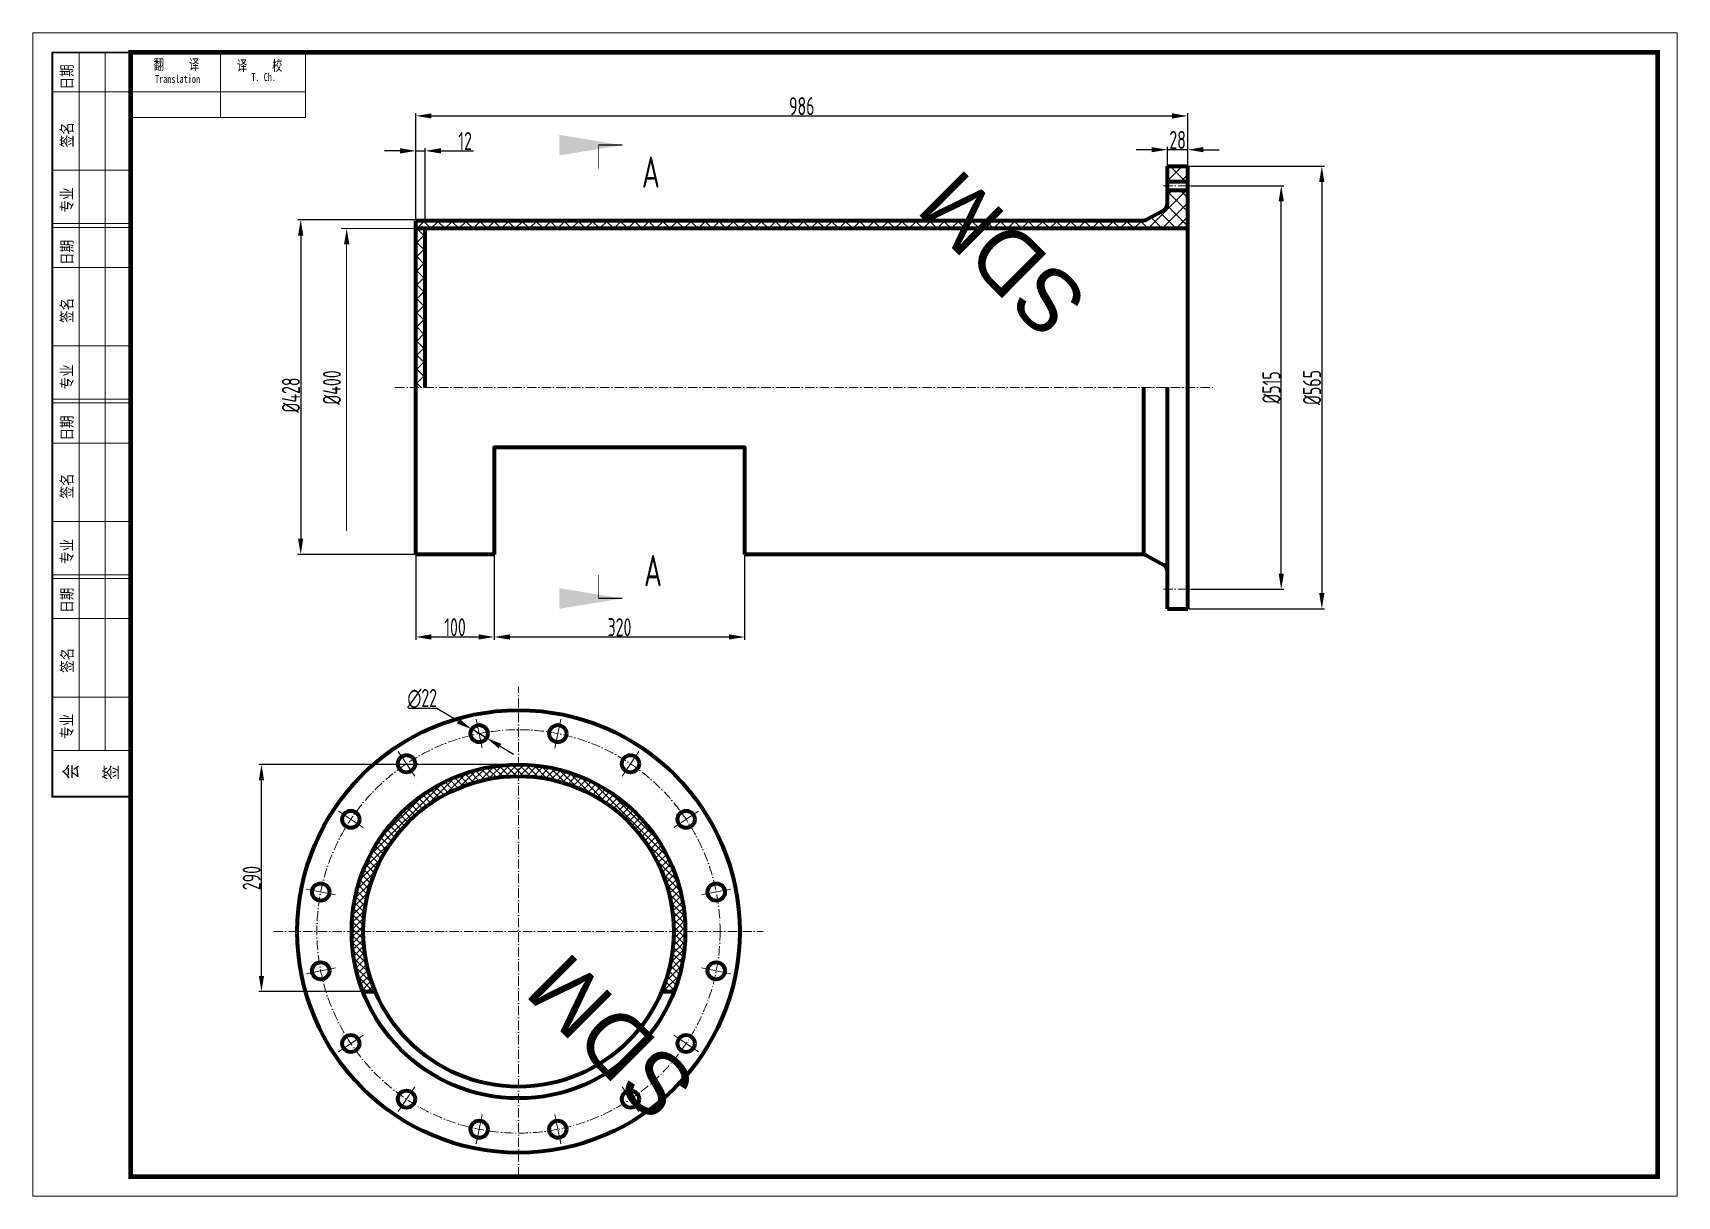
# Model space of a CAD drawing. Header units: millimetres. Extents: x -111403 to -40877, y -22 to 26358.
# Drawn here: x -55051 to -52951, y 4 to 1489 of the extents above; entities that cross this region are included whole.
import ezdxf
from ezdxf.enums import TextEntityAlignment as Align

# ---------------------------------------------------------------- set-up
doc = ezdxf.new("R2010")
doc.units = ezdxf.units.MM
doc.header["$PDMODE"] = 34
doc.header["$PDSIZE"] = -6
doc.linetypes.add('ACAD_ISO10W100', pattern=[18.7, 12, -3, 0.7, -3])
doc.layers.add('SDMDI', color=253, linetype='Continuous')
for name, color, linetype, lineweight in [('TK', 7, 'Continuous', 20), ('标注', 7, 'Continuous', 18), ('粗实线', 2, 'Continuous', 70), ('细线', 4, 'Continuous', 13)]:
    doc.layers.add(name, color=color, linetype=linetype, lineweight=lineweight)
doc.styles.add('HGCAD', font='gbenor.shx', dxfattribs={"width": 0.75, "bigfont": 'gbcbig.shx'})
doc.styles.add('sdmdi', font='STCAIYUN.TTF', dxfattribs={"height": 16})
doc.styles.add('宋体', font='SimSun.ttf', dxfattribs={"width": 0.7})
doc.dimstyles.new('HGCAD', dxfattribs={"dimtxt": 20, "dimasz": 16, "dimexe": 4, "dimexo": 1, "dimgap": 1, "dimtad": 1, "dimtoh": 1, "dimdec": 0, "dimdsep": 46, "dimtxsty": 'HGCAD', "dimcen": 0, "dimadec": 1, "dimazin": 0, "dimtfac": 1, "dimtdec": 0, "dimtmove": 0, "dimatfit": 1, "dimfxl": 0, "dimarcsym": 0})
doc.dimstyles.new('HGCAD$0', dxfattribs={"dimtxt": 20, "dimasz": 16, "dimexe": 4, "dimexo": 1, "dimgap": 1, "dimtad": 1, "dimtoh": 1, "dimdec": 0, "dimdsep": 46, "dimtxsty": 'HGCAD', "dimcen": 0, "dimadec": 1, "dimazin": 0, "dimtfac": 1, "dimtdec": 0, "dimtmove": 0, "dimatfit": 1, "dimfxl": 0, "dimarcsym": 0})
doc.dimstyles.new('HGCAD$3', dxfattribs={"dimtxt": 20, "dimasz": 16, "dimexe": 4, "dimexo": 1, "dimgap": 1, "dimtad": 1, "dimtoh": 1, "dimdec": 0, "dimdsep": 46, "dimtxsty": 'HGCAD', "dimcen": 0, "dimadec": 1, "dimazin": 0, "dimtfac": 1, "dimtdec": 0, "dimtmove": 0, "dimatfit": 1, "dimfxl": 0, "dimarcsym": 0})

msp = doc.modelspace()

# ---------------------------------------------------------------- texts
at = {"layer": 'SDMDI', "style": 'sdmdi'}
for p in [(-53700.5966, 1149.8515), (-54200.5966, 149.8515)]:
    msp.add_text('SDM', height=80, rotation=135, dxfattribs=at).set_placement(p)
at = {"layer": 'TK', "style": '宋体', "width": 0.7}
for s, height, p in [('翻     译', 13.5, (-54897.0699, 1441.4085)), ('译     校', 13.5, (-54790.8268, 1440.1129)), ('Translation', 10, (-54895.5285, 1424.6301)), ('T. Ch.', 10, (-54772.3312, 1427.128))]:
    msp.add_text(s, height=height, dxfattribs=at).set_placement(p)
at = {"layer": 'TK', "color": 4, "style": '宋体', "width": 0.8}
for s, height, p in [('日期', 14.68461, (-55000.6486, 1416.3683)), ('签名', 14.68461, (-55000.6486, 1342.3866)), ('专业', 14.68461, (-55000.6486, 1259.2133)), ('日期', 14.68461, (-55000.7092, 1192.2001)), ('签名', 14.68461, (-55000.7092, 1118.2184)), ('专业', 14.68461, (-55000.7092, 1033.3963)), ('日期', 14.68461, (-55000.7092, 968.0319)), ('签名', 14.68461, (-55000.7092, 894.0503)), ('专业', 14.68461, (-55000.7092, 810.5075)), ('日期', 14.68461, (-55000.7092, 748.2384)), ('签名', 14.68461, (-55000.3896, 671.5342)), ('专业', 14.68461, (-55000.7092, 587.2272)), ('会', 17.6215, (-54994.2873, 535.7632)), ('签', 17.6215, (-54943.0339, 534.8632))]:
    msp.add_text(s, height=height, rotation=90, dxfattribs=at).set_placement(p)
at = {"layer": '标注', "color": 7, "ltscale": 50, "style": 'HGCAD', "width": 0.75}
for p in [(-54262.1403, 1310.7789), (-54259.4749, 802.0283)]:
    msp.add_text('A', height=40, dxfattribs=at).set_placement(p, align=Align.MIDDLE)
at = {"layer": '标注', "insert": (-54669.5832, 1035.771), "char_height": 23, "attachment_point": 5, "rotation": 90, "style": 'HGCAD'}
msp.add_mtext('%%C400', dxfattribs=at)

# ---------------------------------------------------------------- blocks, each defined once
blk = doc.blocks.new('*D2')
at = {"layer": 'Defpoints', "color": 0}
for p in [(-53576.4, 1382.5), (-53576.4, 1318.3), (-54562.4, 1248.8)]:
    blk.add_point(p, dxfattribs=at)
at = {"layer": '标注', "color": 0, "lineweight": -2}
for p, q in [((-54562.4, 1249.8), (-54562.4, 1386)), ((-53576.4, 1319.3), (-53576.4, 1386)), ((-54542.4, 1382.5), (-53596.4, 1382.5))]:
    blk.add_line(p, q, dxfattribs=at)
at = {"layer": '标注', "color": 0}
for points in [[(-54542.4, 1385.8), (-54542.4, 1379.2), (-54562.4, 1382.5)], [(-53596.4, 1385.8), (-53596.4, 1379.2), (-53576.4, 1382.5)]]:
    blk.add_solid(points, dxfattribs=at)
at = {"layer": '标注', "color": 0, "insert": (-54069.4, 1395), "char_height": 35, "attachment_point": 5, "style": 'HGCAD'}
blk.add_mtext('{\\H0.6571x;986}', dxfattribs=at)
blk = doc.blocks.new('*D78')
at = {"layer": 'Defpoints', "color": 0}
for p in [(-54562.4, 841), (-54462.3, 841), (-54462.3, 717.3)]:
    blk.add_point(p, dxfattribs=at)
at = {"layer": '标注', "color": 0, "lineweight": -2}
for p, q in [((-54562.4, 840), (-54562.4, 713.8)), ((-54462.3, 840), (-54462.3, 713.8)), ((-54542.4, 717.3), (-54482.3, 717.3))]:
    blk.add_line(p, q, dxfattribs=at)
at = {"layer": '标注', "color": 0}
for points in [[(-54542.4, 720.7), (-54542.4, 714), (-54562.4, 717.3)], [(-54482.3, 720.7), (-54482.3, 714), (-54462.3, 717.3)]]:
    blk.add_solid(points, dxfattribs=at)
at = {"layer": '标注', "color": 0, "insert": (-54512.3, 729.8), "char_height": 35, "attachment_point": 5, "style": 'HGCAD'}
blk.add_mtext('{\\H0.6571x;100}', dxfattribs=at)
blk = doc.blocks.new('*D79')
at = {"layer": 'Defpoints', "color": 0}
for p in [(-54462.3, 832.8), (-54142.4, 822.8), (-54142.4, 717.3)]:
    blk.add_point(p, dxfattribs=at)
at = {"layer": '标注', "color": 0, "lineweight": -2}
for p, q in [((-54462.3, 831.8), (-54462.3, 713.8)), ((-54142.4, 821.8), (-54142.4, 713.8)), ((-54442.3, 717.3), (-54162.4, 717.3))]:
    blk.add_line(p, q, dxfattribs=at)
at = {"layer": '标注', "color": 0}
for points in [[(-54442.3, 720.7), (-54442.3, 714), (-54462.3, 717.3)], [(-54162.4, 720.7), (-54162.4, 714), (-54142.4, 717.3)]]:
    blk.add_solid(points, dxfattribs=at)
at = {"layer": '标注', "color": 0, "insert": (-54302.3, 729.8), "char_height": 35, "attachment_point": 5, "style": 'HGCAD'}
blk.add_mtext('{\\H0.6571x;320}', dxfattribs=at)
blk = doc.blocks.new('*D80')
at = {"layer": 'Defpoints', "color": 0}
for p in [(-54562.4, 1249.8), (-54709.4, 822.8), (-54562.4, 822.8)]:
    blk.add_point(p, dxfattribs=at)
at = {"layer": '标注', "color": 0, "lineweight": -2}
for p, q in [((-54563.4, 1249.8), (-54712.9, 1249.8)), ((-54709.4, 1229.8), (-54709.4, 842.8)), ((-54563.4, 822.8), (-54712.9, 822.8))]:
    blk.add_line(p, q, dxfattribs=at)
at = {"layer": '标注', "color": 0}
for points in [[(-54712.8, 1229.8), (-54706.1, 1229.8), (-54709.4, 1249.8)], [(-54712.8, 842.8), (-54706.1, 842.8), (-54709.4, 822.8)]]:
    blk.add_solid(points, dxfattribs=at)
at = {"layer": '标注', "color": 0, "insert": (-54721.9, 1026.2), "char_height": 35, "attachment_point": 5, "rotation": 90, "style": 'HGCAD'}
blk.add_mtext('{\\H0.6571x;%%C428}', dxfattribs=at)
blk = doc.blocks.new('*D81')
at = {"layer": 'Defpoints', "color": 0}
for p in [(-53576.4, 1318.3), (-53576.4, 753.3), (-53405.2, 753.3)]:
    blk.add_point(p, dxfattribs=at)
at = {"layer": '标注', "color": 0, "lineweight": -2}
for p, q in [((-53575.4, 1318.3), (-53401.7, 1318.3)), ((-53405.2, 1298.3), (-53405.2, 773.3)), ((-53575.4, 753.3), (-53401.7, 753.3))]:
    blk.add_line(p, q, dxfattribs=at)
at = {"layer": '标注', "color": 0}
for points in [[(-53408.6, 1298.3), (-53401.9, 1298.3), (-53405.2, 1318.3)], [(-53408.6, 773.3), (-53401.9, 773.3), (-53405.2, 753.3)]]:
    blk.add_solid(points, dxfattribs=at)
at = {"layer": '标注', "color": 0, "insert": (-53417.7, 1035.8), "char_height": 35, "attachment_point": 5, "rotation": 90, "style": 'HGCAD'}
blk.add_mtext('{\\H0.6571x;%%C565}', dxfattribs=at)
blk = doc.blocks.new('*D82')
at = {"layer": 'Defpoints', "color": 0}
for p in [(-53573.4, 1293.3), (-53457.1, 1293.3), (-53573.4, 778.3)]:
    blk.add_point(p, dxfattribs=at)
at = {"layer": '标注', "color": 0, "lineweight": -2}
for p, q in [((-53572.4, 1293.3), (-53453.6, 1293.3)), ((-53457.1, 798.3), (-53457.1, 1273.3)), ((-53572.4, 778.3), (-53453.6, 778.3))]:
    blk.add_line(p, q, dxfattribs=at)
at = {"layer": '标注', "color": 0}
for points in [[(-53460.4, 1273.3), (-53453.7, 1273.3), (-53457.1, 1293.3)], [(-53460.4, 798.3), (-53453.7, 798.3), (-53457.1, 778.3)]]:
    blk.add_solid(points, dxfattribs=at)
at = {"layer": '标注', "color": 0, "insert": (-53469.6, 1035.8), "char_height": 35, "attachment_point": 5, "rotation": 90, "style": 'HGCAD'}
blk.add_mtext('{\\H0.6571x;%%C515}', dxfattribs=at)
blk = doc.blocks.new('*D83')
at = {"layer": 'Defpoints', "color": 0}
for p in [(-54490.9, 599.6), (-54472, 588.3)]:
    blk.add_point(p, dxfattribs=at)
at = {"layer": '标注', "color": 0, "lineweight": -2}
for p, q in [((-54535.7, 626.2), (-54571.8, 626.2)), ((-54508.1, 609.8), (-54535.7, 626.2)), ((-54472, 588.3), (-54490.9, 599.6)), ((-54454.8, 578.1), (-54437.7, 567.8))]:
    blk.add_line(p, q, dxfattribs=at)
at = {"layer": '标注', "color": 0}
for points in [[(-54506.4, 612.7), (-54509.8, 606.9), (-54490.9, 599.6)], [(-54453.1, 580.9), (-54456.6, 575.2), (-54472, 588.3)]]:
    blk.add_solid(points, dxfattribs=at)
at = {"layer": '标注', "color": 0, "insert": (-54554.2, 638.7), "char_height": 35, "attachment_point": 5, "style": 'HGCAD'}
blk.add_mtext('{\\H0.6571x;∅22}', dxfattribs=at)
blk = doc.blocks.new('*D84')
at = {"layer": 'Defpoints', "color": 0}
for p in [(-54759.5, 554.4), (-54431.2, 554.4), (-54629.2, 264.6)]:
    blk.add_point(p, dxfattribs=at)
at = {"layer": '标注', "color": 0, "lineweight": -2}
for p, q in [((-54432.2, 554.4), (-54763, 554.4)), ((-54759.5, 284.6), (-54759.5, 534.4)), ((-54630.2, 264.6), (-54763, 264.6))]:
    blk.add_line(p, q, dxfattribs=at)
at = {"layer": '标注', "color": 0}
for points in [[(-54762.9, 534.4), (-54756.2, 534.4), (-54759.5, 554.4)], [(-54762.9, 284.6), (-54756.2, 284.6), (-54759.5, 264.6)]]:
    blk.add_solid(points, dxfattribs=at)
at = {"layer": '标注', "color": 0, "insert": (-54772, 409.5), "char_height": 35, "attachment_point": 5, "rotation": 90, "style": 'HGCAD'}
blk.add_mtext('{\\H0.6571x;290}', dxfattribs=at)
blk = doc.blocks.new('*D85')
at = {"layer": 'Defpoints', "color": 0}
for p in [(-53602.4, 1339.4), (-53602.4, 1313.8), (-53576.4, 1313.8)]:
    blk.add_point(p, dxfattribs=at)
at = {"layer": '标注', "color": 0, "lineweight": -2}
for p, q in [((-53622.4, 1339.4), (-53642.4, 1339.4)), ((-53602.4, 1314.8), (-53602.4, 1342.9)), ((-53576.4, 1339.4), (-53602.4, 1339.4)), ((-53576.4, 1314.8), (-53576.4, 1342.9)), ((-53556.4, 1339.4), (-53536.4, 1339.4))]:
    blk.add_line(p, q, dxfattribs=at)
at = {"layer": '标注', "color": 0}
for points in [[(-53622.4, 1342.7), (-53622.4, 1336.1), (-53602.4, 1339.4)], [(-53556.4, 1342.7), (-53556.4, 1336.1), (-53576.4, 1339.4)]]:
    blk.add_solid(points, dxfattribs=at)
at = {"layer": '标注', "color": 0, "insert": (-53589.4, 1351.9), "char_height": 35, "attachment_point": 5, "style": 'HGCAD'}
blk.add_mtext('{\\H0.6571x;28}', dxfattribs=at)
blk = doc.blocks.new('*D86')
at = {"layer": 'Defpoints', "color": 0}
for p in [(-54550.4, 1337.9), (-54562.4, 1248.8), (-54550.4, 1248.8)]:
    blk.add_point(p, dxfattribs=at)
at = {"layer": '标注', "color": 0, "lineweight": -2}
for p, q in [((-54582.4, 1337.9), (-54602.4, 1337.9)), ((-54562.4, 1249.8), (-54562.4, 1341.4)), ((-54562.4, 1337.9), (-54550.4, 1337.9)), ((-54550.4, 1249.8), (-54550.4, 1341.4)), ((-54530.4, 1337.9), (-54488.5, 1337.9))]:
    blk.add_line(p, q, dxfattribs=at)
at = {"layer": '标注', "color": 0}
for points in [[(-54582.4, 1341.3), (-54582.4, 1334.6), (-54562.4, 1337.9)], [(-54530.4, 1341.3), (-54530.4, 1334.6), (-54550.4, 1337.9)]]:
    blk.add_solid(points, dxfattribs=at)
at = {"layer": '标注', "color": 0, "insert": (-54499.4, 1350.4), "char_height": 35, "attachment_point": 5, "style": 'HGCAD'}
blk.add_mtext('{\\H0.6571x;12}', dxfattribs=at)

# ---------------------------------------------------------------- dimensions: what is measured, and where the dimension line sits
at = {"layer": '标注'}
for base, p1, p2, text, picture, middle in [((-53576.3559, 1382.5105), (-54562.3527, 1248.771), (-53576.3559, 1318.271), '{\\H0.6571x;<>}', '*D2', (-54069.3543, 1395.0098)), ((-54550.3527, 1337.9396), (-54562.3527, 1248.771), (-54550.3527, 1248.771), '{\\H0.6571x;<>}', '*D86', (-54499.4014, 1350.4389)), ((-53602.3559, 1339.395), (-53576.3559, 1313.7648), (-53602.3559, 1313.7648), '{\\H0.6571x;28}', '*D85', (-53589.3559, 1351.8942)), ((-54142.3559, 717.3326), (-54462.3198, 832.771), (-54142.3559, 822.771), '{\\H0.6571x;<>}', '*D79', (-54302.3379, 729.8318))]:
    dim = msp.add_linear_dim(base=base, p1=p1, p2=p2, text=text, dimstyle='HGCAD$0', override={"dimtxt": 35, "dimasz": 20, "dimexe": 3.5}, dxfattribs=at)
    dim.commit()
    dim.dimension.update_dxf_attribs({"geometry": picture, "text_midpoint": middle})
for base, p1, p2, text, picture, middle in [((-53405.2384, 753.271), (-53576.3559, 1318.271), (-53576.3559, 753.271), '{\\H0.6571x;%%C<>}', '*D81', (-53417.7377, 1035.771)), ((-53457.0562, 1293.271), (-53573.3559, 778.271), (-53573.3559, 1293.271), '{\\H0.6571x;%%C<>}', '*D82', (-53469.5555, 1035.771)), ((-54759.5484, 554.3885), (-54629.1505, 264.6317), (-54431.2453, 554.3885), '{\\H0.6571x;<>}', '*D84', (-54772.0477, 409.5101))]:
    dim = msp.add_linear_dim(base=base, p1=p1, p2=p2, angle=90, text=text, dimstyle='HGCAD$0', override={"dimtxt": 35, "dimasz": 20, "dimexe": 3.5}, dxfattribs=at)
    dim.commit()
    dim.dimension.update_dxf_attribs({"geometry": picture, "text_midpoint": middle})
dim = msp.add_linear_dim(base=(-54709.4467, 822.771), p1=(-54562.3527, 1249.771), p2=(-54562.3527, 822.771), angle=90, text='{\\H0.6571x;%%C428}', dimstyle='HGCAD$0', override={"dimtxt": 35, "dimasz": 20, "dimexe": 3.5}, dxfattribs=at)
dim.commit()
dim.dimension.update_dxf_attribs({"geometry": '*D80', "text_midpoint": (-54709.4467, 1026.2228), "dimtype": 160})
dim = msp.add_linear_dim(base=(-54462.3198, 717.3326), p1=(-54562.3527, 841.0444), p2=(-54462.3198, 841.0444), text='{\\H0.6571x;<>}', dimstyle='HGCAD$0', override={"dimtxt": 35, "dimasz": 20, "dimexe": 3.5}, dxfattribs=at)
dim.commit()
dim.dimension.update_dxf_attribs({"geometry": '*D78', "text_midpoint": (-54512.3362, 717.3326), "dimtype": 160})
dim = msp.add_diameter_dim_2p(p1=(-54472.0305, 588.3117), p2=(-54490.9316, 599.5698), text='{\\H0.6571x;<>}', dimstyle='HGCAD$3', override={"dimtxt": 35, "dimasz": 20, "dimexe": 3.5}, dxfattribs=at)
dim.commit()
dim.dimension.update_dxf_attribs({"geometry": '*D83', "text_midpoint": (-54554.2333, 626.2071), "dimtype": 163})

# ---------------------------------------------------------------- hatches: boundary and pattern name
at = {"layer": '标注', "ltscale": 50}
h = msp.add_hatch(dxfattribs=at)
h.set_pattern_fill('ANSI37', scale=4, style=0)
h.set_pattern_definition([(45, (-17499.56, -620.099), (-8.980256, 8.980256), []), (135, (-17499.56, -620.099), (-8.980256, -8.980256), [])])
h.paths.add_polyline_path([(-53576.3559, 1287.771), (-53602.3559, 1287.771), (-53602.3559, 1270.771, -0.276983965), (-53607.65, 1261.9475), (-53630.15, 1249.9475, -0.123105626), (-53634.8559, 1248.771), (-54562.3527, 1248.771), (-54562.3527, 1238.771), (-54533.3044, 1238.771), (-53576.3559, 1238.771)])
h.paths.add_polyline_path([(-53576.3559, 1318.271), (-53602.3559, 1318.271), (-53602.3559, 1298.771), (-53576.3559, 1298.771)])
h.paths.add_polyline_path([(-54550.3527, 1238.771), (-54562.3527, 1238.771), (-54562.3527, 1035.771), (-54550.3527, 1035.771)])
at = {"layer": '细线', "ltscale": 50}
h = msp.add_hatch(dxfattribs=at)
h.set_pattern_fill('ANSI37', color=256, scale=2, style=0)
h.set_pattern_definition([(45, (-18690.4116, 7.764), (-4.4901281, 4.4901281), []), (135, (-18690.4116, 7.764), (-4.4901281, -4.4901281), [])])
h.paths.add_polyline_path([(-54232.9764, 341.3885), (-54218.9764, 341.3885, 0.414213562), (-54431.2453, 553.6574), (-54431.2453, 539.6574, -0.414213562)])
h.paths.add_polyline_path([(-54431.2453, 539.6574), (-54431.2453, 553.6574, 0.414213562), (-54643.5142, 341.3885), (-54629.5142, 341.3885, -0.414213562)])
h.paths.add_polyline_path([(-54629.1505, 264.6317), (-54614.0538, 264.6317, -0.099709067), (-54629.5142, 341.3885), (-54643.5142, 341.3885, 0.09276108)])
h.paths.add_polyline_path([(-54248.4368, 264.6317), (-54233.3401, 264.6317, 0.09276108), (-54218.9764, 341.3885), (-54232.9764, 341.3885, -0.099709067)])

# ---------------------------------------------------------------- linework, layer by layer
at = {"layer": 'TK', "color": 1}
for p, q in [((-54703.1997, 1380.4066), (-54703.1997, 1466.0096)), ((-54926.335, 1380.4066), (-54703.0785, 1380.4066))]:
    msp.add_line(p, q, dxfattribs=at)
at = {"layer": 'TK'}
msp.add_lwpolyline([(-55051.4562, 3.5048), (-52951.4562, 3.5048), (-52951.4562, 1488.5048), (-55051.4562, 1488.5048)], close=True, dxfattribs=at)
at = {"layer": 'TK', "color": 1, "const_width": 2.5}
msp.add_lwpolyline([(-55026.4562, 1463.5048), (-55026.4562, 513.5048), (-54926.4562, 513.5048), (-54926.4562, 1463.5048)], close=True, dxfattribs=at)
at = {"layer": 'TK', "color": 4, "linetype": 'Continuous'}
for points in [[(-54992.217, 572.4973), (-54992.217, 1463.5048)], [(-54959.3063, 572.4973), (-54959.3063, 1463.5048)], [(-54811.7951, 1464.6205), (-54811.7951, 1380.4066)], [(-55025.0671, 1413.2567), (-54926.335, 1413.2567)], [(-54926.335, 1413.2567), (-54703.0785, 1413.2567)], [(-55025.0671, 1313.1615), (-54926.335, 1313.1615)], [(-55025.1277, 1240.2482), (-54926.3956, 1240.2482)], [(-55025.0671, 1245.0018), (-54926.335, 1245.0018)], [(-55025.1277, 1189.0885), (-54926.3956, 1189.0885)], [(-55025.1277, 1088.9933), (-54926.3956, 1088.9933)], [(-55025.1277, 1020.8336), (-54926.3956, 1020.8336)], [(-55025.1277, 1016.0801), (-54926.3956, 1016.0801)], [(-55025.1277, 964.9203), (-54926.3956, 964.9203)], [(-55025.1277, 864.8252), (-54926.3956, 864.8252)], [(-55025.1277, 796.6654), (-54926.3956, 796.6654)], [(-55025.1277, 791.9119), (-54926.3956, 791.9119)], [(-55025.1277, 740.7521), (-54926.3956, 740.7521)], [(-55025.1277, 640.657), (-54926.3956, 640.657)], [(-55025.1277, 572.4973), (-54926.3956, 572.4973)]]:
    msp.add_lwpolyline(points, dxfattribs=at)
at = {"layer": 'TK'}
msp.add_lwpolyline([(-54926.4562, 28.5048, 6, 6, 0), (-52976.4562, 28.5048, 6, 6, 0), (-52976.4562, 1463.5048, 6, 6, 0), (-54926.4562, 1463.5048, 6, 6, 0)], format="xyseb", close=True, dxfattribs=at)
at = {"layer": '标注', "color": 1, "linetype": 'ACAD_ISO10W100'}
for p, q in [((-53607.3559, 1293.271), (-53573.3559, 1293.271)), ((-54588.6227, 1035.771), (-53541.4482, 1035.771)), ((-53654.3559, 1035.771), (-53568.3559, 1035.771)), ((-53607.3559, 778.271), (-53573.3559, 778.271)), ((-54431.2453, 28.8885), (-54431.2453, 653.8885)), ((-54743.7453, 341.3885), (-54118.7453, 341.3885))]:
    msp.add_line(p, q, dxfattribs=at)
at = {"layer": '标注'}
for p, q in [((-54533.3044, 1238.771), (-54657.9165, 1238.771)), ((-54651.0832, 1218.771), (-54651.0832, 852.771))]:
    msp.add_line(p, q, dxfattribs=at)
at = {"layer": '标注', "color": 1, "linetype": 'ACAD_ISO10W100', "ltscale": 50}
for p, q in [((-54485.1878, 612.5756), (-54477.7743, 575.3058)), ((-54377.3028, 612.5756), (-54384.7162, 575.3058)), ((-54584.8604, 571.2899), (-54563.7488, 539.694)), ((-54277.6301, 571.2899), (-54298.7418, 539.694)), ((-54661.1466, 495.0037), (-54629.5508, 473.892)), ((-54201.3439, 495.0037), (-54232.9398, 473.892)), ((-54702.4324, 395.331), (-54665.1626, 387.9176)), ((-54160.0581, 395.331), (-54197.328, 387.9176)), ((-54702.4324, 287.446), (-54665.1626, 294.8595)), ((-54160.0581, 287.446), (-54197.328, 294.8595)), ((-54661.1466, 187.7733), (-54629.5508, 208.885)), ((-54201.3439, 187.7733), (-54232.9398, 208.885)), ((-54584.8604, 111.4872), (-54563.7488, 143.083)), ((-54277.6301, 111.4872), (-54298.7418, 143.083)), ((-54485.1878, 70.2014), (-54477.7743, 107.4712)), ((-54377.3028, 70.2014), (-54384.7162, 107.4712))]:
    msp.add_line(p, q, dxfattribs=at)
at = {"layer": '标注', "color": 4, "ltscale": 50, "const_width": 0.7}
for points in [[(-54328.9386, 1315.1941), (-54328.9386, 1345.1941)], [(-54328.9386, 766.4556), (-54328.9386, 796.4556)]]:
    msp.add_lwpolyline(points, dxfattribs=at)
at = {"layer": '标注', "color": 1, "linetype": 'ACAD_ISO10W100'}
msp.add_circle((-54431.2453, 341.3885), 257.5, dxfattribs=at)
at = {"layer": '标注'}
msp.add_solid([(-54654.0054, 1218.771), (-54647.3387, 1218.771), (-54650.6721, 1238.771)], dxfattribs=at)
at = {"layer": '粗实线'}
for p, q in [((-53602.3559, 1318.271), (-53576.3559, 1318.271)), ((-53602.3559, 1270.771), (-53602.3559, 1318.271)), ((-53576.3559, 753.271), (-53576.3559, 1318.271)), ((-53602.3559, 1298.771), (-53576.3559, 1298.771)), ((-53602.3559, 1287.771), (-53576.3559, 1287.771)), ((-53630.15, 1249.9475), (-53607.65, 1261.9475)), ((-54562.3527, 822.771), (-54562.3527, 1248.771)), ((-53632.3559, 1248.771), (-54562.3527, 1248.771)), ((-53576.3559, 1238.771), (-54562.3527, 1238.771)), ((-54550.3527, 1035.771), (-54550.3527, 1238.771)), ((-53632.3559, 822.771), (-53632.3559, 1035.771)), ((-53602.3559, 753.271), (-53602.3559, 1035.771)), ((-54462.3198, 822.771), (-54562.3527, 822.771)), ((-53632.3559, 822.771), (-54142.3559, 822.771)), ((-53630.15, 821.5945), (-53607.65, 809.5945)), ((-53602.3559, 753.271), (-53576.3559, 753.271)), ((-54629.1505, 264.6317), (-54614.0538, 264.6317)), ((-54248.4368, 264.6317), (-54233.3401, 264.6317))]:
    msp.add_line(p, q, dxfattribs=at)
msp.add_lwpolyline([(-54142.3559, 822.771), (-54142.3559, 959.0141), (-54462.3198, 959.0141), (-54462.3198, 822.771)], dxfattribs=at)
for centre, radius in [((-54431.2453, 341.3885), 282.5), ((-54481.481, 593.9407), 11), ((-54381.0095, 593.9407), 11), ((-54431.2453, 341.3885), 213), ((-54574.3046, 555.4919), 11), ((-54288.1859, 555.4919), 11), ((-54431.2453, 341.3885), 198.2689), ((-54645.3487, 484.4479), 11), ((-54217.1419, 484.4479), 11), ((-54683.7975, 391.6243), 11), ((-54178.6931, 391.6243), 11), ((-54683.7975, 291.1528), 11), ((-54178.6931, 291.1528), 11), ((-54645.3487, 198.3292), 11), ((-54217.1419, 198.3292), 11), ((-54574.3046, 127.2851), 11), ((-54288.1859, 127.2851), 11), ((-54481.481, 88.8363), 11), ((-54381.0095, 88.8363), 11)]:
    msp.add_circle(centre, radius, dxfattribs=at)
for centre, start, end in [((-53612.3559, 1270.771), 298.0724869, 0), ((-53634.8559, 1258.771), 270, 298.0724869), ((-53634.8559, 812.771), 61.9275131, 90), ((-53612.3559, 800.771), 0, 61.9275131)]:
    msp.add_arc(centre, 10, start, end, dxfattribs=at)

msp.set_redraw_order([(e.dxf.handle, doc.entitydb.next_handle()) for e in msp.query("TEXT MTEXT ATTDEF DIMENSION ARC_DIMENSION")])  # texts and dimensions are drawn at this point

# ---------------------------------------------------------------- leaders
at = {"layer": '标注', "color": 7, "ltscale": 50}
for points in [[(-54298.9386, 1345.1941), (-54328.9386, 1345.1941)], [(-54298.9386, 766.4556), (-54328.9386, 766.4556)]]:
    msp.add_leader(points, dimstyle='HGCAD', override={"dimscale": 5, "dimtxt": 18, "dimasz": 16, "dimexe": 2.5}, dxfattribs=at)

doc.saveas('drawing.dxf')
